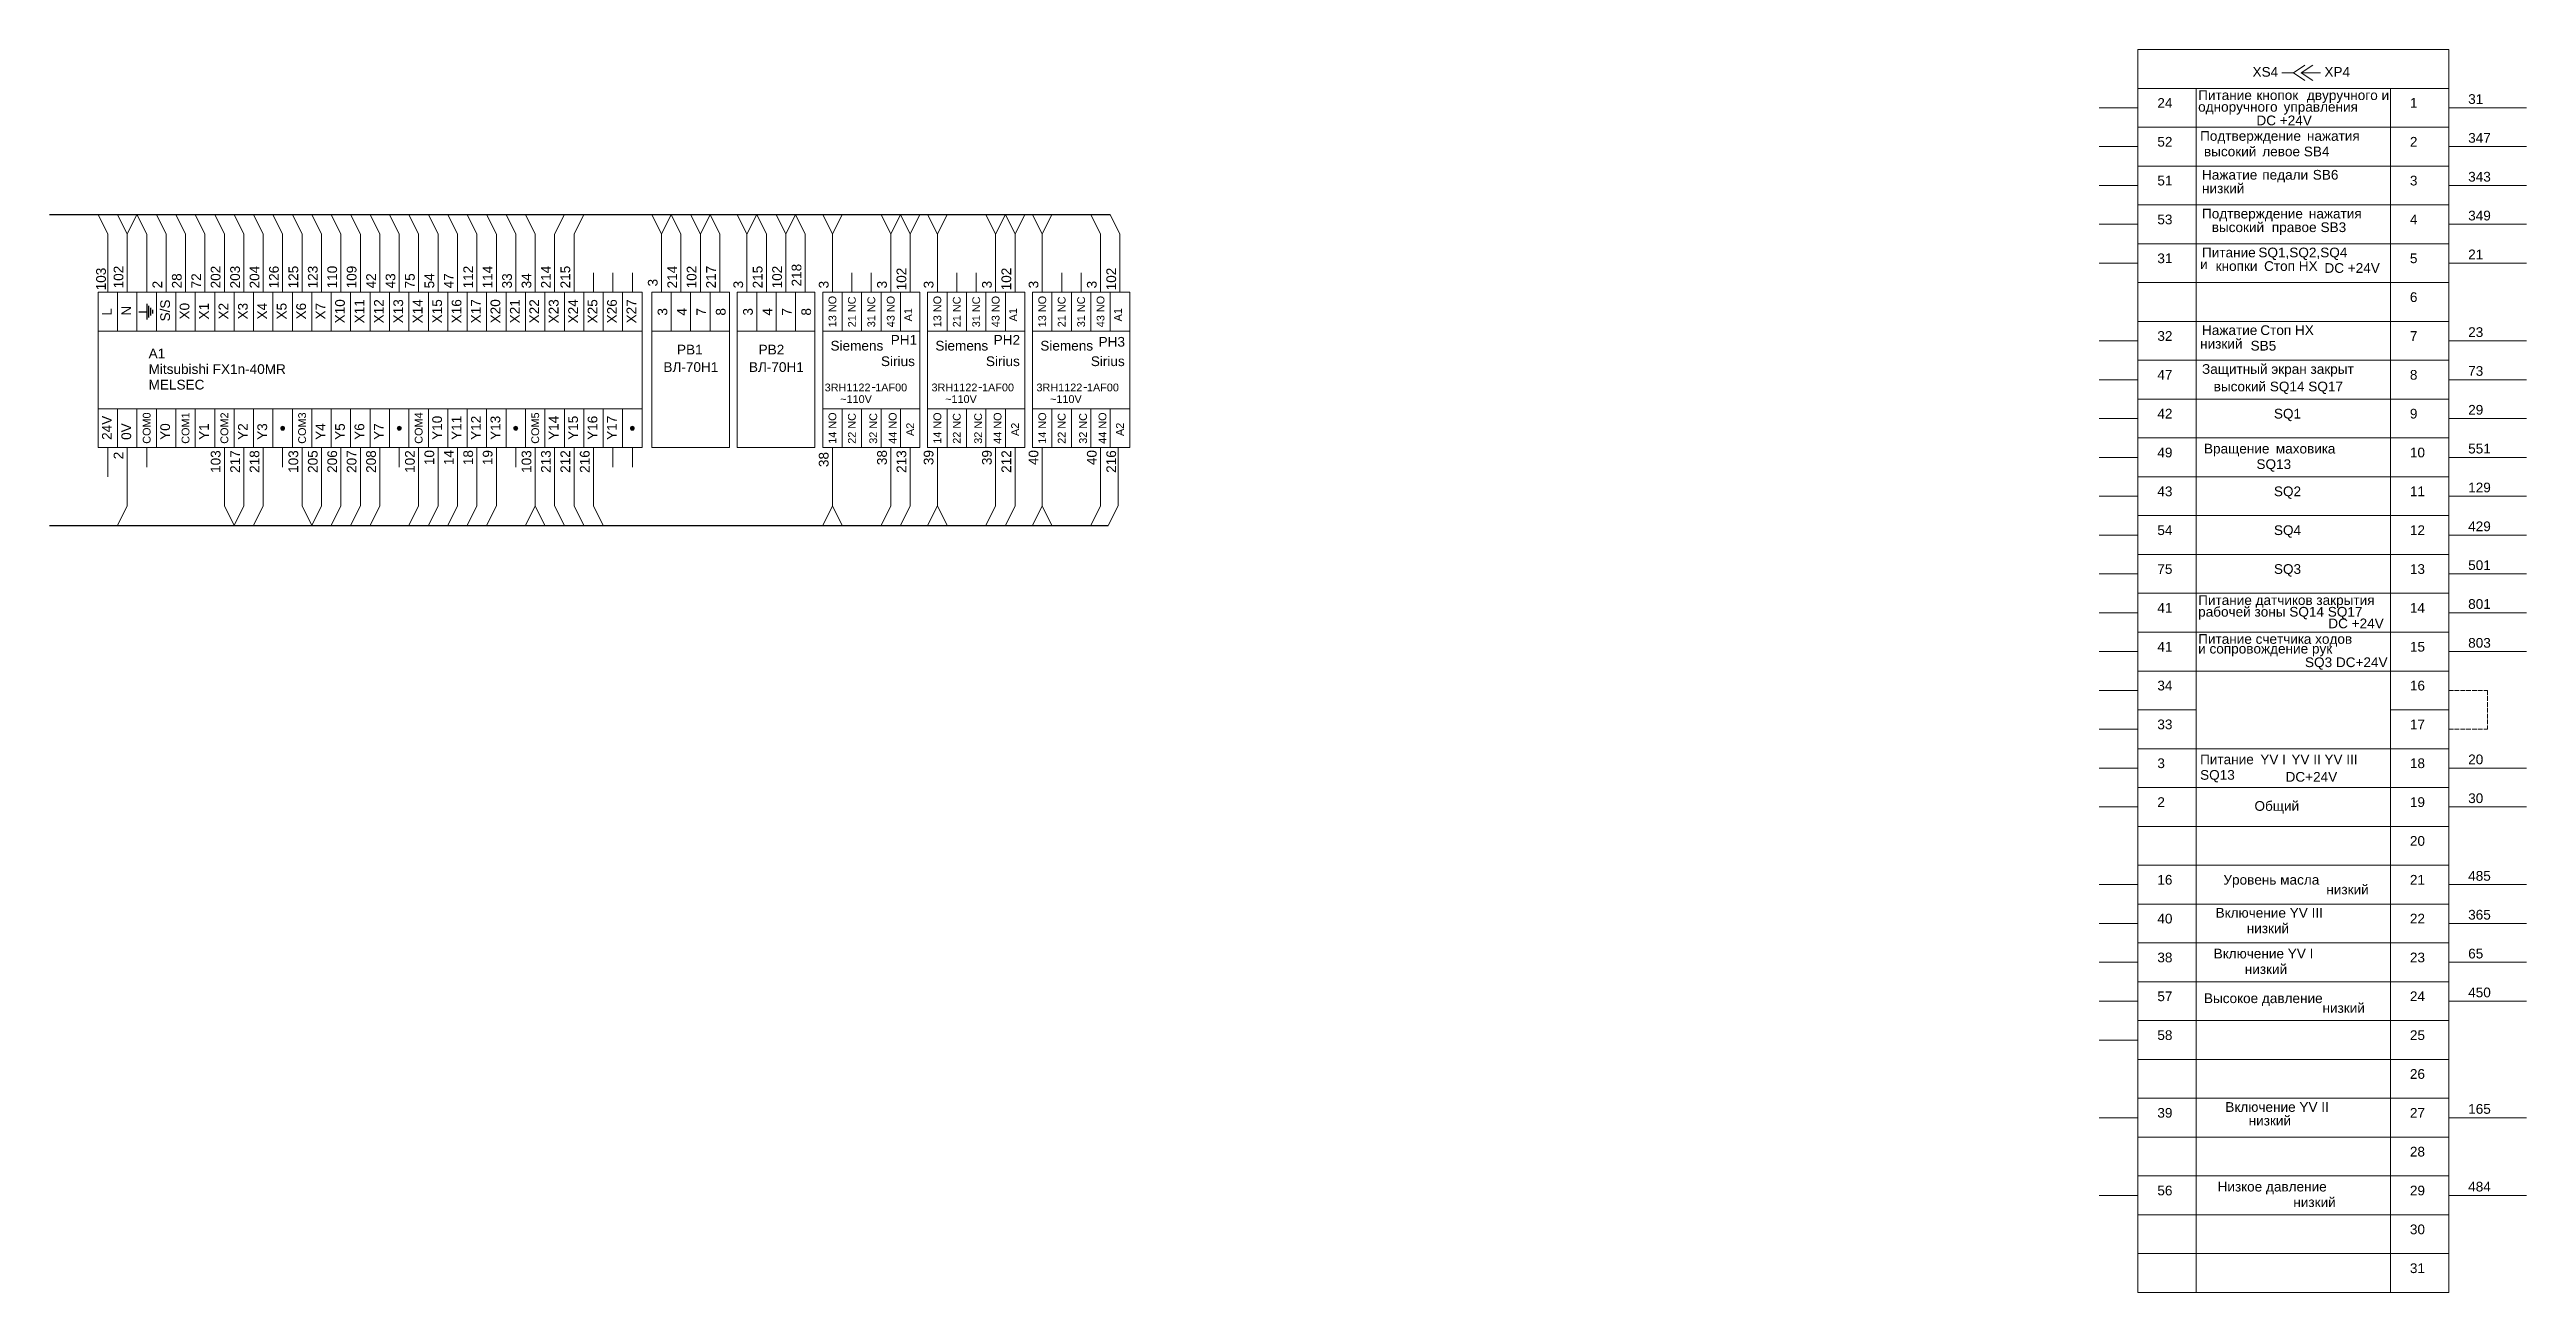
# Model space of a CAD drawing. Header units: millimetres. Extents: x 598 to 4132, y 1883 to 3415.
# Drawn here: x 3495 to 4132, y 2492 to 2812 of the extents above; entities that cross this region are included whole.
import ezdxf

# ---------------------------------------------------------------- set-up
doc = ezdxf.new("R2010")
doc.units = ezdxf.units.MM
doc.linetypes.add('ACAD_ISO02W100', pattern=[15, 12, -3])
doc.layers.get('0').update_dxf_attribs({"lineweight": 20})
doc.styles.get("Standard").update_dxf_attribs({"font": 'arial.ttf'})

msp = doc.modelspace()

# ---------------------------------------------------------------- texts
for s, height, p in [('XS4', 2.5, (4062, 2805.5)), ('XP4', 2.5, (4080.5, 2805.5)), ('24', 2.5, (4037.5, 2797.5)), ('Питание', 2.5, (4048, 2799.5)), ('кнопок', 2.5, (4063, 2799.5)), ('двуручного и', 2.5, (4076, 2799.5)), ('1', 2.5, (4102.5, 2797.5)), ('31', 2.5, (4117.5, 2798.5)), ('одноручного', 2.5, (4048, 2796.5)), ('DC +24V', 2.5, (4063, 2793)), ('управления', 2.5, (4070, 2796.5)), ('52', 2.5, (4037.5, 2787.5)), ('Подтверждение', 2.5, (4048.5, 2789)), ('высокий', 2.5, (4049.5, 2785)), ('левое SB4', 2.5, (4064.5, 2785)), ('нажатия', 2.5, (4076, 2789)), ('2', 2.5, (4102.5, 2787.5)), ('347', 2.5, (4117.5, 2788.5)), ('51', 2.5, (4037.5, 2777.5)), ('Нажатие ', 2.5, (4049, 2779)), ('педали', 2.5, (4064.5, 2779)), ('SB6', 2.5, (4077.5, 2779)), ('3', 2.5, (4102.5, 2777.5)), ('343', 2.5, (4117.5, 2778.5)), ('низкий', 2.5, (4049, 2775.5)), ('53', 2.5, (4037.5, 2767.5)), ('Подтверждение', 2.5, (4049, 2769)), ('высокий', 2.5, (4051.5, 2765.5)), (' правое', 2.5, (4066, 2765.5)), ('нажатия', 2.5, (4076.5, 2769)), ('SB3', 2.5, (4079.5, 2765.5)), ('4', 2.5, (4102.5, 2767.5)), ('349', 2.5, (4117.5, 2768.5)), ('Питание ', 2.5, (4049, 2759)), ('SQ1,SQ2,SQ4', 2.5, (4063.5, 2759)), ('21', 2.5, (4117.5, 2758.5)), ('31', 2.5, (4037.5, 2757.5)), ('и', 2.5, (4048.5, 2756)), ('кнопки', 2.5, (4052.5, 2755.5)), (' Стоп НХ', 2.5, (4064, 2755.5)), ('DC +24V', 2.5, (4080.5, 2755)), ('5', 2.5, (4102.5, 2757.5)), ('6', 2.5, (4102.5, 2747.5)), ('Нажатие ', 2.5, (4049, 2739)), ('Стоп НХ', 2.5, (4064, 2739)), ('A1', 2.5, (3520.5, 2733)), ('РВ1', 2.5, (3656.5, 2734)), ('РВ2', 2.5, (3677.5, 2734)), ('Siemens', 2.5, (3696, 2735)), ('РН1', 2.5, (3711.5, 2736.5)), ('Siemens', 2.5, (3723, 2735)), ('РН2', 2.5, (3738, 2736.5)), ('Siemens', 2.5, (3750, 2735)), ('РН3', 2.5, (3765, 2736)), ('32', 2.5, (4037.5, 2737.5)), ('низкий', 2.5, (4048.5, 2735.5)), ('SB5', 2.5, (4061.5, 2735)), ('7', 2.5, (4102.5, 2737.5)), ('23', 2.5, (4117.5, 2738.5)), ('Mitsubishi FX1n-40MR', 2.5, (3520.5, 2728.98)), ('ВЛ-70H1', 2.5, (3653, 2729.5)), ('ВЛ-70H1', 2.5, (3675, 2729.5)), ('Sirius', 2.5, (3709, 2731)), ('Sirius', 2.5, (3736, 2731)), ('Sirius', 2.5, (3763, 2731)), ('47', 2.5, (4037.5, 2727.5)), ('Защитный экран закрыт', 2.5, (4049, 2729)), ('8', 2.5, (4102.5, 2727.5)), ('73', 2.5, (4117.5, 2728.5)), ('MELSEC', 2.5, (3520.5, 2724.97)), ('3RH1122', 2, (3694.5, 2724.5)), ('~110V', 2, (3698.5, 2721.5)), ('-', 2.5, (3706.5, 2724.5)), ('1AF00', 2, (3707.5, 2724.5)), ('3RH1122', 2, (3722, 2724.5)), ('~110V', 2, (3725.5, 2721.5)), ('-', 2.5, (3734, 2724.5)), ('1AF00', 2, (3735, 2724.5)), ('3RH1122', 2, (3749, 2724.5)), ('~110V', 2, (3752.5, 2721.5)), ('-', 2.5, (3761, 2724.5)), ('1AF00', 2, (3762, 2724.5)), ('высокий SQ14 SQ17', 2.5, (4052, 2724.5)), ('42', 2.5, (4037.5, 2717.5)), ('SQ1', 2.5, (4067.5, 2717.5)), ('9', 2.5, (4102.5, 2717.5)), ('29', 2.5, (4117.5, 2718.5)), ('49', 2.5, (4037.5, 2707.5)), ('Вращение ', 2.5, (4049.5, 2708.5)), ('маховика', 2.5, (4068, 2708.5)), ('10', 2.5, (4102.5, 2707.5)), ('551', 2.5, (4117.5, 2708.5)), ('SQ13', 2.5, (4063, 2704.5)), ('43', 2.5, (4037.5, 2697.5)), ('SQ2', 2.5, (4067.5, 2697.5)), ('11', 2.5, (4102.5, 2697.5)), ('129', 2.5, (4117.5, 2698.5)), ('429', 2.5, (4117.5, 2688.5)), ('54', 2.5, (4037.5, 2687.5)), ('SQ4', 2.5, (4067.5, 2687.5)), ('12', 2.5, (4102.5, 2687.5)), ('75', 2.5, (4037.5, 2677.5)), ('SQ3', 2.5, (4067.5, 2677.5)), ('13', 2.5, (4102.5, 2677.5)), ('501', 2.5, (4117.5, 2678.5)), ('Питание датчиков закрытия', 2.5, (4048, 2669.5)), ('41', 2.5, (4037.5, 2667.5)), ('рабочей зоны SQ14 SQ17', 2.5, (4048, 2666.5)), ('DC +24V', 2.5, (4081.5, 2663.5)), ('14', 2.5, (4102.5, 2667.5)), ('801', 2.5, (4117.5, 2668.5)), ('41', 2.5, (4037.5, 2657.5)), ('и сопровождение рук ', 2.5, (4048, 2657)), ('Питание счетчика ходов', 2.5, (4048, 2659.5)), ('15', 2.5, (4102.5, 2657.5)), ('803', 2.5, (4117.5, 2658.5)), ('SQ3 DC+24V', 2.5, (4075.5, 2653.5)), ('34', 2.5, (4037.5, 2647.5)), ('16', 2.5, (4102.5, 2647.5)), ('33', 2.5, (4037.5, 2637.5)), ('17', 2.5, (4102.5, 2637.5)), ('3', 2.5, (4037.5, 2627.5)), ('SQ13', 2.5, (4048.5, 2624.5)), ('Питание', 2.5, (4048.5, 2628.5)), ('YV I', 2.5, (4064, 2628.5)), ('DC+24V', 2.5, (4070.5, 2624)), ('YV II', 2.5, (4072, 2628.5)), ('YV III', 2.5, (4080.5, 2628.5)), ('18', 2.5, (4102.5, 2627.5)), ('20', 2.5, (4117.5, 2628.5)), ('30', 2.5, (4117.5, 2618.5)), ('2', 2.5, (4037.5, 2617.5)), ('Общий', 2.5, (4062.5, 2616.5)), ('19', 2.5, (4102.5, 2617.5)), ('20', 2.5, (4102.5, 2607.5)), ('485', 2.5, (4117.5, 2598.5)), ('16', 2.5, (4037.5, 2597.5)), ('Уровень масла', 2.5, (4054.5, 2597.5)), ('низкий', 2.5, (4081, 2595)), ('21', 2.5, (4102.5, 2597.5)), ('40', 2.5, (4037.5, 2587.5)), ('Включение YV III', 2.5, (4052.5, 2589)), ('22', 2.5, (4102.5, 2587.5)), ('365', 2.5, (4117.5, 2588.5)), ('низкий', 2.5, (4060.5, 2585)), ('38', 2.5, (4037.5, 2577.5)), ('Включение YV I', 2.5, (4052, 2578.5)), ('низкий', 2.5, (4060, 2574.5)), ('23', 2.5, (4102.5, 2577.5)), ('65', 2.5, (4117.5, 2578.5)), ('57', 2.5, (4037.5, 2567.5)), ('Высокое давление', 2.5, (4049.5, 2567)), ('24', 2.5, (4102.5, 2567.5)), ('450', 2.5, (4117.5, 2568.5)), ('низкий', 2.5, (4080, 2564.5)), ('58', 2.5, (4037.5, 2557.5)), ('25', 2.5, (4102.5, 2557.5)), ('26', 2.5, (4102.5, 2547.5)), ('39', 2.5, (4037.5, 2537.5)), ('Включение YV II', 2.5, (4055, 2539)), ('низкий', 2.5, (4061, 2535.5)), ('27', 2.5, (4102.5, 2537.5)), ('165', 2.5, (4117.5, 2538.5)), ('28', 2.5, (4102.5, 2527.5)), ('56', 2.5, (4037.5, 2517.5)), ('Низкое давление', 2.5, (4053, 2518.5)), ('29', 2.5, (4102.5, 2517.5)), ('484', 2.5, (4117.5, 2518.5)), ('низкий', 2.5, (4072.5, 2514.5)), ('30', 2.5, (4102.5, 2507.5)), ('31', 2.5, (4102.5, 2497.5))]:
    msp.add_text(s, height=height).set_placement(p)
for s, height, p in [('103', 2.5, (3509.5, 2750.5)), ('102', 2.5, (3514, 2751)), ('28', 2.5, (3529, 2751)), ('72', 2.5, (3534, 2751)), ('202', 2.5, (3539, 2751)), ('203', 2.5, (3544, 2751)), ('204', 2.5, (3549, 2751)), ('126', 2.5, (3554, 2751)), ('125', 2.5, (3559, 2751)), ('123', 2.5, (3564, 2751)), ('110', 2.5, (3569, 2751)), ('109', 2.5, (3574, 2751)), ('42', 2.5, (3579, 2751)), ('43', 2.5, (3584, 2751)), ('75', 2.5, (3589, 2751)), ('54', 2.5, (3594, 2751)), ('47', 2.5, (3599, 2751)), ('112', 2.5, (3604, 2751)), ('114', 2.5, (3609, 2751)), ('33', 2.5, (3614, 2751)), ('34', 2.5, (3619, 2751)), ('214', 2.5, (3624, 2751)), ('215', 2.5, (3629, 2751)), ('214', 2.5, (3656.5, 2751)), ('102', 2.5, (3661.5, 2751)), ('217', 2.5, (3666.5, 2751)), ('215', 2.5, (3678.5, 2751)), ('102', 2.5, (3683.5, 2751)), ('218', 2.5, (3688.5, 2751.5)), ('102', 2.5, (3715.5, 2750.5)), ('102', 2.5, (3742.5, 2750.5)), ('102', 2.5, (3769.5, 2750.5)), ('2', 2.5, (3524, 2751)), ('S/S', 2.5, (3526, 2742.5)), ('X10', 2.5, (3571, 2742)), ('X11', 2.5, (3576, 2742)), ('X12', 2.5, (3581, 2742)), ('X13', 2.5, (3586, 2742)), ('X14', 2.5, (3591, 2742)), ('X15', 2.5, (3596, 2742)), ('X16', 2.5, (3601, 2742)), ('X17', 2.5, (3606, 2742)), ('X20', 2.5, (3611, 2742)), ('X21', 2.5, (3616, 2742)), ('X22', 2.5, (3621, 2742)), ('X23', 2.5, (3626, 2742)), ('X24', 2.5, (3631, 2742)), ('X25', 2.5, (3636, 2742)), ('X26', 2.5, (3641, 2742)), ('X27', 2.5, (3646, 2742)), ('3', 2.5, (3651.5, 2751.5)), ('3', 2.5, (3673.5, 2751)), ('3', 2.5, (3695.5, 2751)), ('13 NO', 2, (3697.5, 2741)), ('21 NC', 2, (3702.5, 2741)), ('31 NC', 2, (3707.5, 2741)), ('3', 2.5, (3710.5, 2751)), ('43 NO ', 2, (3712.5, 2741)), ('3', 2.5, (3722.5, 2751)), ('13 NO', 2, (3724.5, 2741)), ('21 NC', 2, (3729.5, 2741)), ('31 NC', 2, (3734.5, 2741)), ('3', 2.5, (3737.5, 2751)), ('43 NO ', 2, (3739.5, 2741)), ('3', 2.5, (3749.5, 2751)), ('13 NO', 2, (3751.5, 2741)), ('21 NC', 2, (3756.5, 2741)), ('31 NC', 2, (3761.5, 2741)), ('3', 2.5, (3764.5, 2751)), ('43 NO ', 2, (3766.5, 2741)), ('L', 2.5, (3511, 2744)), ('N', 2.5, (3516, 2744)), ('X0', 2.5, (3531, 2743)), ('X1', 2.5, (3536, 2743)), ('X2', 2.5, (3541, 2743)), ('X3', 2.5, (3546, 2743)), ('X4', 2.5, (3551, 2743)), ('X5', 2.5, (3556, 2743)), ('X6', 2.5, (3561, 2743)), ('X7', 2.5, (3566, 2743)), ('3', 2.5, (3654, 2744)), ('4', 2.5, (3659, 2744)), ('7', 2.5, (3664, 2744)), ('8', 2.5, (3669, 2744)), ('3', 2.5, (3676, 2744)), ('4', 2.5, (3681, 2744)), ('7', 2.5, (3686, 2744)), ('8', 2.5, (3691, 2744)), ('A1', 2, (3717, 2742.5)), ('A1', 2, (3744, 2742.5)), ('A1', 2, (3771, 2742.5)), ('24V', 2.5, (3511, 2712)), ('0V', 2.5, (3516, 2712)), ('COM0', 2, (3521, 2711)), ('Y0', 2.5, (3526, 2712)), ('COM1', 2, (3531, 2711)), ('Y1', 2.5, (3536, 2712)), ('COM2', 2, (3541, 2711)), ('Y2', 2.5, (3546, 2712)), ('Y3', 2.5, (3551, 2712)), ('COM3', 2, (3561, 2711)), ('Y4', 2.5, (3566, 2712)), ('Y5', 2.5, (3571, 2712)), ('Y6', 2.5, (3576, 2712)), ('Y7', 2.5, (3581, 2712)), ('COM4', 2, (3591, 2711)), ('Y10', 2.5, (3596, 2712)), ('Y11', 2.5, (3601, 2712)), ('Y12', 2.5, (3606, 2712)), ('Y13', 2.5, (3611, 2712)), ('COM5', 2, (3621, 2711)), ('Y14', 2.5, (3626, 2712)), ('Y15', 2.5, (3631, 2712)), ('Y16', 2.5, (3636, 2712)), ('Y17', 2.5, (3641, 2712)), ('14 NO', 2, (3697.5, 2711)), ('22 NC', 2, (3702.5, 2711)), ('32 NC', 2, (3708, 2711)), ('44 NO', 2, (3713, 2711)), ('A2', 2, (3717.5, 2713)), ('14 NO', 2, (3724.5, 2711)), ('22 NC', 2, (3729.5, 2711)), ('32 NC', 2, (3735, 2711)), ('44 NO', 2, (3740, 2711)), ('A2', 2, (3744.5, 2713)), ('14 NO', 2, (3751.5, 2711)), ('22 NC', 2, (3756.5, 2711)), ('32 NC', 2, (3762, 2711)), ('44 NO', 2, (3767, 2711)), ('A2', 2, (3771.5, 2713)), ('2', 2.5, (3514, 2707)), ('103', 2.5, (3539, 2703.5)), ('217', 2.5, (3544, 2703.5)), ('218', 2.5, (3549, 2703.5)), ('103', 2.5, (3559, 2703.5)), ('205', 2.5, (3564, 2703.5)), ('206', 2.5, (3569, 2703.5)), ('207', 2.5, (3574, 2703.5)), ('208', 2.5, (3579, 2703.5)), ('102', 2.5, (3589, 2703.5)), ('10', 2.5, (3594, 2705.5)), ('14', 2.5, (3599, 2705.5)), ('18', 2.5, (3604, 2705.5)), ('19', 2.5, (3609, 2705.5)), ('103', 2.5, (3619, 2703.5)), ('213', 2.5, (3624, 2703.5)), ('212', 2.5, (3629, 2703.5)), ('216', 2.5, (3634, 2703.5)), ('38', 2.5, (3695.5, 2705)), ('38', 2.5, (3710.5, 2705.5)), ('213', 2.5, (3715.5, 2703.5)), ('39', 2.5, (3722.5, 2705.5)), ('39', 2.5, (3737.5, 2705.5)), ('212', 2.5, (3742.5, 2703.5)), ('40', 2.5, (3749.5, 2705.5)), ('40', 2.5, (3764.5, 2705.5)), ('216', 2.5, (3769.5, 2703.5))]:
    msp.add_text(s, height=height, rotation=90).set_placement(p)

# ---------------------------------------------------------------- hatches: boundary and pattern name
h = msp.add_hatch(color=256)
h.dxf.hatch_style = 1
h.paths.add_polyline_path([(3555.5, 2715, 1), (3554.5, 2715, 1)])
h = msp.add_hatch(color=256)
h.dxf.hatch_style = 1
h.paths.add_polyline_path([(3585.5, 2715, 1), (3584.5, 2715, 1)])
h = msp.add_hatch(color=256)
h.dxf.hatch_style = 1
h.paths.add_polyline_path([(3615.5, 2715, 1), (3614.5, 2715, 1)])
h = msp.add_hatch(color=256)
h.dxf.hatch_style = 1
h.paths.add_polyline_path([(3645.5, 2715, 1), (3644.5, 2715, 1)])

# ---------------------------------------------------------------- linework, layer by layer
for p, q in [((4072.5, 2806.5), (4069.5, 2806.5)), ((4075.5, 2808.5), (4072.5, 2806.5)), ((4072.5, 2806.5), (4075.5, 2804.5)), ((4077.5, 2808.5), (4074.5, 2806.5)), ((4074.5, 2806.5), (4077.5, 2804.5)), ((4074.5, 2806.5), (4079.5, 2806.5)), ((4097.5, 2802.5), (4047.5, 2802.5)), ((4032.5, 2797.5), (4022.5, 2797.5)), ((4097.5, 2792.5), (4047.5, 2792.5)), ((4112.5, 2797.5), (4132.5, 2797.5)), ((4032.5, 2787.5), (4022.5, 2787.5)), ((4112.5, 2787.5), (4132.5, 2787.5)), ((4097.5, 2782.5), (4047.5, 2782.5)), ((4032.5, 2777.5), (4022.5, 2777.5)), ((4112.5, 2777.5), (4132.5, 2777.5)), ((3510, 2765), (3507.5, 2770)), ((3515, 2765), (3512.5, 2770)), ((3515, 2765), (3517.5, 2770)), ((3520, 2765), (3517.5, 2770)), ((3525, 2765), (3522.5, 2770)), ((3530, 2765), (3527.5, 2770)), ((3535, 2765), (3532.5, 2770)), ((3540, 2765), (3537.5, 2770)), ((3545, 2765), (3542.5, 2770)), ((3550, 2765), (3547.5, 2770)), ((3555, 2765), (3552.5, 2770)), ((3560, 2765), (3557.5, 2770)), ((3565, 2765), (3562.5, 2770)), ((3570, 2765), (3567.5, 2770)), ((3575, 2765), (3572.5, 2770)), ((3580, 2765), (3577.5, 2770)), ((3585, 2765), (3582.5, 2770)), ((3590, 2765), (3587.5, 2770)), ((3595, 2765), (3592.5, 2770)), ((3600, 2765), (3597.5, 2770)), ((3605, 2765), (3602.5, 2770)), ((3610, 2765), (3607.5, 2770)), ((3615, 2765), (3612.5, 2770)), ((3620, 2765), (3617.5, 2770)), ((3625, 2765), (3627.5, 2770)), ((3630, 2765), (3632.5, 2770)), ((3652.5, 2765), (3650, 2770)), ((3652.5, 2765), (3655, 2770)), ((3657.5, 2765), (3655, 2770)), ((3662.5, 2765), (3660, 2770)), ((3662.5, 2765), (3665, 2770)), ((3667.5, 2765), (3665, 2770)), ((3674.5, 2765), (3672, 2770)), ((3674.5, 2765), (3677, 2770)), ((3679.5, 2765), (3677, 2770)), ((3684.5, 2765), (3682, 2770)), ((3684.5, 2765), (3687, 2770)), ((3689.5, 2765), (3687, 2770)), ((3696.5, 2765), (3694, 2770)), ((3696.5, 2765), (3699, 2770)), ((3711.5, 2765), (3709, 2770)), ((3711.5, 2765), (3714, 2770)), ((3716.5, 2765), (3714, 2770)), ((3716.5, 2765), (3719, 2770)), ((3723.5, 2765), (3721, 2770)), ((3723.5, 2765), (3726, 2770)), ((3738.5, 2765), (3736, 2770)), ((3738.5, 2765), (3741, 2770)), ((3743.5, 2765), (3741, 2770)), ((3743.5, 2765), (3746, 2770)), ((3750.5, 2765), (3748, 2770)), ((3750.5, 2765), (3753, 2770)), ((3765.5, 2765), (3763, 2770)), ((3770.5, 2765), (3768, 2770)), ((4032.5, 2767.5), (4022.5, 2767.5)), ((4097.5, 2772.5), (4047.5, 2772.5)), ((4112.5, 2767.5), (4132.5, 2767.5)), ((3510, 2750), (3510, 2765)), ((3515, 2750), (3515, 2765)), ((3520, 2750), (3520, 2765)), ((3525, 2750), (3525, 2765)), ((3530, 2750), (3530, 2765)), ((3535, 2750), (3535, 2765)), ((3540, 2750), (3540, 2765)), ((3545, 2750), (3545, 2765)), ((3550, 2750), (3550, 2765)), ((3555, 2750), (3555, 2765)), ((3560, 2750), (3560, 2765)), ((3565, 2750), (3565, 2765)), ((3570, 2750), (3570, 2765)), ((3575, 2750), (3575, 2765)), ((3580, 2750), (3580, 2765)), ((3585, 2750), (3585, 2765)), ((3590, 2750), (3590, 2765)), ((3595, 2750), (3595, 2765)), ((3600, 2750), (3600, 2765)), ((3605, 2750), (3605, 2765)), ((3610, 2750), (3610, 2765)), ((3615, 2750), (3615, 2765)), ((3620, 2750), (3620, 2765)), ((3625, 2750), (3625, 2765)), ((3630, 2750), (3630, 2765)), ((3652.5, 2750), (3652.5, 2765)), ((3657.5, 2750), (3657.5, 2765)), ((3662.5, 2750), (3662.5, 2765)), ((3667.5, 2750), (3667.5, 2765)), ((3674.5, 2750), (3674.5, 2765)), ((3679.5, 2750), (3679.5, 2765)), ((3684.5, 2750), (3684.5, 2765)), ((3689.5, 2750), (3689.5, 2765)), ((3696.5, 2750), (3696.5, 2765)), ((3711.5, 2750), (3711.5, 2765)), ((3716.5, 2750), (3716.5, 2765)), ((3723.5, 2750), (3723.5, 2765)), ((3738.5, 2750), (3738.5, 2765)), ((3743.5, 2750), (3743.5, 2765)), ((3750.5, 2750), (3750.5, 2765)), ((3765.5, 2750), (3765.5, 2765)), ((3770.5, 2750), (3770.5, 2765)), ((4097.5, 2762.5), (4047.5, 2762.5)), ((3520, 2757.5), (3520, 2750)), ((3635, 2750), (3635, 2755)), ((3640, 2750), (3640, 2755)), ((3645, 2750), (3645, 2755)), ((3701.5, 2750), (3701.5, 2755)), ((3706.5, 2750), (3706.5, 2755)), ((3728.5, 2750), (3728.5, 2755)), ((3733.5, 2750), (3733.5, 2755)), ((3755.5, 2750), (3755.5, 2755)), ((3760.5, 2750), (3760.5, 2755)), ((4032.5, 2757.5), (4022.5, 2757.5)), ((4112.5, 2757.5), (4132.5, 2757.5)), ((4097.5, 2752.5), (4047.5, 2752.5)), ((4097.5, 2742.5), (4047.5, 2742.5)), ((3507.5, 2740), (3507.5, 2720)), ((3647.5, 2740), (3647.5, 2720)), ((3694, 2740), (3694, 2720)), ((3719, 2740), (3719, 2719.5)), ((3721, 2740), (3721, 2720)), ((3746, 2740), (3746, 2719.5)), ((3748, 2740), (3748, 2720)), ((3773, 2740), (3773, 2719.5)), ((4032.5, 2737.5), (4022.5, 2737.5)), ((4112.5, 2737.5), (4132.5, 2737.5)), ((4097.5, 2732.5), (4047.5, 2732.5)), ((4032.5, 2727.5), (4022.5, 2727.5)), ((4097.5, 2722.5), (4047.5, 2722.5)), ((4112.5, 2727.5), (4132.5, 2727.5)), ((4032.5, 2717.5), (4022.5, 2717.5)), ((4112.5, 2717.5), (4132.5, 2717.5)), ((3510, 2702.5), (3510, 2710)), ((3515, 2695), (3515, 2710)), ((3520, 2705), (3520, 2710)), ((3540, 2695), (3540, 2710)), ((3545, 2695), (3545, 2710)), ((3550, 2695), (3550, 2710)), ((3555, 2705), (3555, 2710)), ((3560, 2695), (3560, 2710)), ((3565, 2695), (3565, 2710)), ((3570, 2695), (3570, 2710)), ((3575, 2695), (3575, 2710)), ((3580, 2695), (3580, 2710)), ((3585, 2705), (3585, 2710)), ((3590, 2695), (3590, 2710)), ((3595, 2695), (3595, 2710)), ((3600, 2695), (3600, 2710)), ((3605, 2695), (3605, 2710)), ((3610, 2695), (3610, 2710)), ((3615, 2705), (3615, 2710)), ((3620, 2695), (3620, 2710)), ((3625, 2695), (3625, 2710)), ((3630, 2695), (3630, 2710)), ((3635, 2695), (3635, 2710)), ((3640, 2705), (3640, 2710)), ((3645, 2705), (3645, 2710)), ((3696.5, 2695), (3696.5, 2710)), ((3711.5, 2695), (3711.5, 2710)), ((3716.5, 2695), (3716.5, 2710)), ((3723.5, 2695), (3723.5, 2710)), ((3738.5, 2695), (3738.5, 2710)), ((3743.5, 2695), (3743.5, 2710)), ((3750.5, 2695), (3750.5, 2710)), ((3765.5, 2695), (3765.5, 2710)), ((3770, 2695), (3770, 2710)), ((4097.5, 2712.5), (4047.5, 2712.5)), ((4032.5, 2707.5), (4022.5, 2707.5)), ((4112.5, 2707.5), (4132.5, 2707.5)), ((4032.5, 2697.5), (4022.5, 2697.5)), ((4097.5, 2702.5), (4047.5, 2702.5)), ((4112.5, 2697.5), (4132.5, 2697.5)), ((3515, 2695), (3512.5, 2690)), ((3540, 2695), (3542.5, 2690)), ((3545, 2695), (3542.5, 2690)), ((3550, 2695), (3547.5, 2690)), ((3560, 2695), (3562.5, 2690)), ((3565, 2695), (3562.5, 2690)), ((3570, 2695), (3567.5, 2690)), ((3575, 2695), (3572.5, 2690)), ((3580, 2695), (3577.5, 2690)), ((3590, 2695), (3587.5, 2690)), ((3595, 2695), (3592.5, 2690)), ((3600, 2695), (3597.5, 2690)), ((3605, 2695), (3602.5, 2690)), ((3610, 2695), (3607.5, 2690)), ((3620, 2695), (3617.5, 2690)), ((3620, 2695), (3622.5, 2690)), ((3625, 2695), (3627.5, 2690)), ((3630, 2695), (3632.5, 2690)), ((3635, 2695), (3637.5, 2690)), ((3696.5, 2695), (3694, 2690)), ((3696.5, 2695), (3699, 2690)), ((3711.5, 2695), (3709, 2690)), ((3716.5, 2695), (3714, 2690)), ((3723.5, 2695), (3721, 2690)), ((3723.5, 2695), (3726, 2690)), ((3738.5, 2695), (3736, 2690)), ((3743.5, 2695), (3741, 2690)), ((3750.5, 2695), (3748, 2690)), ((3750.5, 2695), (3753, 2690)), ((3765.5, 2695), (3763, 2690)), ((3770, 2695), (3767.5, 2690)), ((4097.5, 2692.5), (4047.5, 2692.5)), ((4032.5, 2687.5), (4022.5, 2687.5)), ((4112.5, 2687.5), (4132.5, 2687.5)), ((4032.5, 2677.5), (4022.5, 2677.5)), ((4097.5, 2682.5), (4047.5, 2682.5)), ((4112.5, 2677.5), (4132.5, 2677.5)), ((4097.5, 2672.5), (4047.5, 2672.5)), ((4032.5, 2667.5), (4022.5, 2667.5)), ((4112.5, 2667.5), (4132.5, 2667.5)), ((4097.5, 2662.5), (4047.5, 2662.5)), ((4032.5, 2657.5), (4022.5, 2657.5)), ((4097.5, 2652.5), (4047.5, 2652.5)), ((4112.5, 2657.5), (4132.5, 2657.5)), ((4032.5, 2647.5), (4022.5, 2647.5)), ((4032.5, 2637.5), (4022.5, 2637.5)), ((4032.5, 2627.5), (4022.5, 2627.5)), ((4097.5, 2632.5), (4047.5, 2632.5)), ((4112.5, 2627.5), (4132.5, 2627.5)), ((4097.5, 2622.5), (4047.5, 2622.5)), ((4032.5, 2617.5), (4022.5, 2617.5)), ((4112.5, 2617.5), (4132.5, 2617.5)), ((4097.5, 2612.5), (4047.5, 2612.5)), ((4097.5, 2602.5), (4047.5, 2602.5)), ((4032.5, 2597.5), (4022.5, 2597.5)), ((4112.5, 2597.5), (4132.5, 2597.5)), ((4097.5, 2592.5), (4047.5, 2592.5)), ((4032.5, 2587.5), (4022.5, 2587.5)), ((4097.5, 2582.5), (4047.5, 2582.5)), ((4112.5, 2587.5), (4132.5, 2587.5)), ((4032.5, 2577.5), (4022.5, 2577.5)), ((4112.5, 2577.5), (4132.5, 2577.5)), ((4097.5, 2572.5), (4047.5, 2572.5)), ((4032.5, 2567.5), (4022.5, 2567.5)), ((4112.5, 2567.5), (4132.5, 2567.5)), ((4032.5, 2557.5), (4022.5, 2557.5)), ((4097.5, 2562.5), (4047.5, 2562.5)), ((4097.5, 2552.5), (4047.5, 2552.5)), ((4032.5, 2537.5), (4022.5, 2537.5)), ((4097.5, 2542.5), (4047.5, 2542.5)), ((4112.5, 2537.5), (4132.5, 2537.5)), ((4097.5, 2532.5), (4047.5, 2532.5)), ((4097.5, 2522.5), (4047.5, 2522.5)), ((4032.5, 2517.5), (4022.5, 2517.5)), ((4097.5, 2512.5), (4047.5, 2512.5)), ((4112.5, 2517.5), (4132.5, 2517.5)), ((4097.5, 2502.5), (4047.5, 2502.5)), ((4097.5, 2492.5), (4047.5, 2492.5)), ((4097.5, 2492.5), (4047.5, 2492.5))]:
    msp.add_line(p, q)
at = {"lineweight": 30}
for p, q in [((3495, 2770), (3768, 2770)), ((3495, 2690), (3767.5, 2690))]:
    msp.add_line(p, q, dxfattribs=at)
at = {"lineweight": 25}
for p, q in [((3518, 2745), (3520, 2745)), ((3520, 2747), (3520, 2743)), ((3520.5, 2746.5), (3520.5, 2743.5)), ((3521, 2746), (3521, 2744)), ((3521.5, 2745.5), (3521.5, 2744.5))]:
    msp.add_line(p, q, dxfattribs=at)
at = {"linetype": 'ACAD_ISO02W100', "ltscale": 0.1}
for p, q in [((4112.5, 2647.5), (4122.5, 2647.5)), ((4122.5, 2647.5), (4122.5, 2637.5)), ((4112.5, 2637.5), (4122.5, 2637.5))]:
    msp.add_line(p, q, dxfattribs=at)
for points in [[(4112.5, 2812.5), (4112.5, 2802.5), (4032.5, 2802.5), (4032.5, 2812.5)], [(4047.5, 2802.5), (4047.5, 2792.5), (4032.5, 2792.5), (4032.5, 2802.5)], [(4112.5, 2802.5), (4112.5, 2792.5), (4097.5, 2792.5), (4097.5, 2802.5)], [(4047.5, 2792.5), (4047.5, 2782.5), (4032.5, 2782.5), (4032.5, 2792.5)], [(4112.5, 2792.5), (4112.5, 2782.5), (4097.5, 2782.5), (4097.5, 2792.5)], [(4047.5, 2782.5), (4047.5, 2772.5), (4032.5, 2772.5), (4032.5, 2782.5)], [(4112.5, 2782.5), (4112.5, 2772.5), (4097.5, 2772.5), (4097.5, 2782.5)], [(4047.5, 2772.5), (4047.5, 2762.5), (4032.5, 2762.5), (4032.5, 2772.5)], [(4112.5, 2772.5), (4112.5, 2762.5), (4097.5, 2762.5), (4097.5, 2772.5)], [(4047.5, 2762.5), (4047.5, 2752.5), (4032.5, 2752.5), (4032.5, 2762.5)], [(4112.5, 2762.5), (4112.5, 2752.5), (4097.5, 2752.5), (4097.5, 2762.5)], [(3507.5, 2750), (3512.5, 2750), (3512.5, 2740), (3507.5, 2740)], [(3512.5, 2750), (3517.5, 2750), (3517.5, 2740), (3512.5, 2740)], [(3517.5, 2750), (3522.5, 2750), (3522.5, 2740), (3517.5, 2740)], [(3522.5, 2750), (3527.5, 2750), (3527.5, 2740), (3522.5, 2740)], [(3527.5, 2750), (3532.5, 2750), (3532.5, 2740), (3527.5, 2740)], [(3532.5, 2750), (3537.5, 2750), (3537.5, 2740), (3532.5, 2740)], [(3537.5, 2750), (3542.5, 2750), (3542.5, 2740), (3537.5, 2740)], [(3542.5, 2750), (3547.5, 2750), (3547.5, 2740), (3542.5, 2740)], [(3547.5, 2750), (3552.5, 2750), (3552.5, 2740), (3547.5, 2740)], [(3552.5, 2750), (3557.5, 2750), (3557.5, 2740), (3552.5, 2740)], [(3557.5, 2750), (3562.5, 2750), (3562.5, 2740), (3557.5, 2740)], [(3562.5, 2750), (3567.5, 2750), (3567.5, 2740), (3562.5, 2740)], [(3567.5, 2750), (3572.5, 2750), (3572.5, 2740), (3567.5, 2740)], [(3572.5, 2750), (3577.5, 2750), (3577.5, 2740), (3572.5, 2740)], [(3577.5, 2750), (3582.5, 2750), (3582.5, 2740), (3577.5, 2740)], [(3582.5, 2750), (3587.5, 2750), (3587.5, 2740), (3582.5, 2740)], [(3587.5, 2750), (3592.5, 2750), (3592.5, 2740), (3587.5, 2740)], [(3592.5, 2750), (3597.5, 2750), (3597.5, 2740), (3592.5, 2740)], [(3597.5, 2750), (3602.5, 2750), (3602.5, 2740), (3597.5, 2740)], [(3602.5, 2750), (3607.5, 2750), (3607.5, 2740), (3602.5, 2740)], [(3607.5, 2750), (3612.5, 2750), (3612.5, 2740), (3607.5, 2740)], [(3612.5, 2750), (3617.5, 2750), (3617.5, 2740), (3612.5, 2740)], [(3617.5, 2750), (3622.5, 2750), (3622.5, 2740), (3617.5, 2740)], [(3622.5, 2750), (3627.5, 2750), (3627.5, 2740), (3622.5, 2740)], [(3627.5, 2750), (3632.5, 2750), (3632.5, 2740), (3627.5, 2740)], [(3632.5, 2750), (3637.5, 2750), (3637.5, 2740), (3632.5, 2740)], [(3637.5, 2750), (3642.5, 2750), (3642.5, 2740), (3637.5, 2740)], [(3642.5, 2750), (3647.5, 2750), (3647.5, 2740), (3642.5, 2740)], [(3650, 2750), (3670, 2750), (3670, 2710), (3650, 2710)], [(3650, 2750), (3655, 2750), (3655, 2740), (3650, 2740)], [(3655, 2750), (3660, 2750), (3660, 2740), (3655, 2740)], [(3660, 2750), (3665, 2750), (3665, 2740), (3660, 2740)], [(3665, 2750), (3670, 2750), (3670, 2740), (3665, 2740)], [(3672, 2750), (3692, 2750), (3692, 2710), (3672, 2710)], [(3672, 2750), (3677, 2750), (3677, 2740), (3672, 2740)], [(3677, 2750), (3682, 2750), (3682, 2740), (3677, 2740)], [(3682, 2750), (3687, 2750), (3687, 2740), (3682, 2740)], [(3687, 2750), (3692, 2750), (3692, 2740), (3687, 2740)], [(3694, 2750), (3699, 2750), (3699, 2740), (3694, 2740)], [(3699, 2750), (3704, 2750), (3704, 2740), (3699, 2740)], [(3704, 2750), (3709, 2750), (3709, 2740), (3704, 2740)], [(3709, 2750), (3714, 2750), (3714, 2740), (3709, 2740)], [(3714, 2750), (3719, 2750), (3719, 2740), (3714, 2740)], [(3721, 2750), (3726, 2750), (3726, 2740), (3721, 2740)], [(3726, 2750), (3731, 2750), (3731, 2740), (3726, 2740)], [(3731, 2750), (3736, 2750), (3736, 2740), (3731, 2740)], [(3736, 2750), (3741, 2750), (3741, 2740), (3736, 2740)], [(3741, 2750), (3746, 2750), (3746, 2740), (3741, 2740)], [(3748, 2750), (3753, 2750), (3753, 2740), (3748, 2740)], [(3753, 2750), (3758, 2750), (3758, 2740), (3753, 2740)], [(3758, 2750), (3763, 2750), (3763, 2740), (3758, 2740)], [(3763, 2750), (3768, 2750), (3768, 2740), (3763, 2740)], [(3768, 2750), (3773, 2750), (3773, 2740), (3768, 2740)], [(4047.5, 2752.5), (4047.5, 2742.5), (4032.5, 2742.5), (4032.5, 2752.5)], [(4112.5, 2752.5), (4112.5, 2742.5), (4097.5, 2742.5), (4097.5, 2752.5)], [(4047.5, 2742.5), (4047.5, 2732.5), (4032.5, 2732.5), (4032.5, 2742.5)], [(4112.5, 2742.5), (4112.5, 2732.5), (4097.5, 2732.5), (4097.5, 2742.5)], [(4047.5, 2732.5), (4047.5, 2722.5), (4032.5, 2722.5), (4032.5, 2732.5)], [(4112.5, 2732.5), (4112.5, 2722.5), (4097.5, 2722.5), (4097.5, 2732.5)], [(4047.5, 2722.5), (4047.5, 2712.5), (4032.5, 2712.5), (4032.5, 2722.5)], [(4112.5, 2722.5), (4112.5, 2712.5), (4097.5, 2712.5), (4097.5, 2722.5)], [(3507.5, 2710), (3512.5, 2710), (3512.5, 2720), (3507.5, 2720)], [(3512.5, 2710), (3517.5, 2710), (3517.5, 2720), (3512.5, 2720)], [(3517.5, 2710), (3522.5, 2710), (3522.5, 2720), (3517.5, 2720)], [(3522.5, 2710), (3527.5, 2710), (3527.5, 2720), (3522.5, 2720)], [(3527.5, 2710), (3532.5, 2710), (3532.5, 2720), (3527.5, 2720)], [(3532.5, 2710), (3537.5, 2710), (3537.5, 2720), (3532.5, 2720)], [(3537.5, 2710), (3542.5, 2710), (3542.5, 2720), (3537.5, 2720)], [(3542.5, 2710), (3547.5, 2710), (3547.5, 2720), (3542.5, 2720)], [(3547.5, 2710), (3552.5, 2710), (3552.5, 2720), (3547.5, 2720)], [(3552.5, 2710), (3557.5, 2710), (3557.5, 2720), (3552.5, 2720)], [(3557.5, 2710), (3562.5, 2710), (3562.5, 2720), (3557.5, 2720)], [(3562.5, 2710), (3567.5, 2710), (3567.5, 2720), (3562.5, 2720)], [(3567.5, 2710), (3572.5, 2710), (3572.5, 2720), (3567.5, 2720)], [(3572.5, 2710), (3577.5, 2710), (3577.5, 2720), (3572.5, 2720)], [(3577.5, 2710), (3582.5, 2710), (3582.5, 2720), (3577.5, 2720)], [(3582.5, 2710), (3587.5, 2710), (3587.5, 2720), (3582.5, 2720)], [(3587.5, 2710), (3592.5, 2710), (3592.5, 2720), (3587.5, 2720)], [(3592.5, 2710), (3597.5, 2710), (3597.5, 2720), (3592.5, 2720)], [(3597.5, 2710), (3602.5, 2710), (3602.5, 2720), (3597.5, 2720)], [(3602.5, 2710), (3607.5, 2710), (3607.5, 2720), (3602.5, 2720)], [(3607.5, 2710), (3612.5, 2710), (3612.5, 2720), (3607.5, 2720)], [(3612.5, 2710), (3617.5, 2710), (3617.5, 2720), (3612.5, 2720)], [(3617.5, 2710), (3622.5, 2710), (3622.5, 2720), (3617.5, 2720)], [(3622.5, 2710), (3627.5, 2710), (3627.5, 2720), (3622.5, 2720)], [(3627.5, 2710), (3632.5, 2710), (3632.5, 2720), (3627.5, 2720)], [(3632.5, 2710), (3637.5, 2710), (3637.5, 2720), (3632.5, 2720)], [(3637.5, 2710), (3642.5, 2710), (3642.5, 2720), (3637.5, 2720)], [(3642.5, 2710), (3647.5, 2710), (3647.5, 2720), (3642.5, 2720)], [(3694, 2720), (3699, 2720), (3699, 2710), (3694, 2710)], [(3699, 2720), (3704, 2720), (3704, 2710), (3699, 2710)], [(3704, 2720), (3709, 2720), (3709, 2710), (3704, 2710)], [(3709, 2720), (3714, 2720), (3714, 2710), (3709, 2710)], [(3714, 2720), (3719, 2720), (3719, 2710), (3714, 2710)], [(3721, 2720), (3726, 2720), (3726, 2710), (3721, 2710)], [(3726, 2720), (3731, 2720), (3731, 2710), (3726, 2710)], [(3731, 2720), (3736, 2720), (3736, 2710), (3731, 2710)], [(3736, 2720), (3741, 2720), (3741, 2710), (3736, 2710)], [(3741, 2720), (3746, 2720), (3746, 2710), (3741, 2710)], [(3748, 2720), (3753, 2720), (3753, 2710), (3748, 2710)], [(3753, 2720), (3758, 2720), (3758, 2710), (3753, 2710)], [(3758, 2720), (3763, 2720), (3763, 2710), (3758, 2710)], [(3763, 2720), (3768, 2720), (3768, 2710), (3763, 2710)], [(3768, 2720), (3773, 2720), (3773, 2710), (3768, 2710)], [(4047.5, 2712.5), (4047.5, 2702.5), (4032.5, 2702.5), (4032.5, 2712.5)], [(4112.5, 2712.5), (4112.5, 2702.5), (4097.5, 2702.5), (4097.5, 2712.5)], [(4047.5, 2702.5), (4047.5, 2692.5), (4032.5, 2692.5), (4032.5, 2702.5)], [(4112.5, 2702.5), (4112.5, 2692.5), (4097.5, 2692.5), (4097.5, 2702.5)], [(4047.5, 2692.5), (4047.5, 2682.5), (4032.5, 2682.5), (4032.5, 2692.5)], [(4112.5, 2692.5), (4112.5, 2682.5), (4097.5, 2682.5), (4097.5, 2692.5)], [(4047.5, 2682.5), (4047.5, 2672.5), (4032.5, 2672.5), (4032.5, 2682.5)], [(4112.5, 2682.5), (4112.5, 2672.5), (4097.5, 2672.5), (4097.5, 2682.5)], [(4047.5, 2672.5), (4047.5, 2662.5), (4032.5, 2662.5), (4032.5, 2672.5)], [(4112.5, 2672.5), (4112.5, 2662.5), (4097.5, 2662.5), (4097.5, 2672.5)], [(4047.5, 2662.5), (4047.5, 2652.5), (4032.5, 2652.5), (4032.5, 2662.5)], [(4112.5, 2662.5), (4112.5, 2652.5), (4097.5, 2652.5), (4097.5, 2662.5)], [(4047.5, 2652.5), (4047.5, 2642.5), (4032.5, 2642.5), (4032.5, 2652.5)], [(4112.5, 2652.5), (4112.5, 2642.5), (4097.5, 2642.5), (4097.5, 2652.5)], [(4047.5, 2642.5), (4047.5, 2632.5), (4032.5, 2632.5), (4032.5, 2642.5)], [(4112.5, 2642.5), (4112.5, 2632.5), (4097.5, 2632.5), (4097.5, 2642.5)], [(4047.5, 2632.5), (4047.5, 2622.5), (4032.5, 2622.5), (4032.5, 2632.5)], [(4112.5, 2632.5), (4112.5, 2622.5), (4097.5, 2622.5), (4097.5, 2632.5)], [(4047.5, 2622.5), (4047.5, 2612.5), (4032.5, 2612.5), (4032.5, 2622.5)], [(4112.5, 2622.5), (4112.5, 2612.5), (4097.5, 2612.5), (4097.5, 2622.5)], [(4047.5, 2612.5), (4047.5, 2602.5), (4032.5, 2602.5), (4032.5, 2612.5)], [(4112.5, 2612.5), (4112.5, 2602.5), (4097.5, 2602.5), (4097.5, 2612.5)], [(4047.5, 2602.5), (4047.5, 2592.5), (4032.5, 2592.5), (4032.5, 2602.5)], [(4112.5, 2602.5), (4112.5, 2592.5), (4097.5, 2592.5), (4097.5, 2602.5)], [(4047.5, 2592.5), (4047.5, 2582.5), (4032.5, 2582.5), (4032.5, 2592.5)], [(4112.5, 2592.5), (4112.5, 2582.5), (4097.5, 2582.5), (4097.5, 2592.5)], [(4047.5, 2582.5), (4047.5, 2572.5), (4032.5, 2572.5), (4032.5, 2582.5)], [(4112.5, 2582.5), (4112.5, 2572.5), (4097.5, 2572.5), (4097.5, 2582.5)], [(4047.5, 2572.5), (4047.5, 2562.5), (4032.5, 2562.5), (4032.5, 2572.5)], [(4112.5, 2572.5), (4112.5, 2562.5), (4097.5, 2562.5), (4097.5, 2572.5)], [(4047.5, 2562.5), (4047.5, 2552.5), (4032.5, 2552.5), (4032.5, 2562.5)], [(4112.5, 2562.5), (4112.5, 2552.5), (4097.5, 2552.5), (4097.5, 2562.5)], [(4047.5, 2552.5), (4047.5, 2542.5), (4032.5, 2542.5), (4032.5, 2552.5)], [(4112.5, 2552.5), (4112.5, 2542.5), (4097.5, 2542.5), (4097.5, 2552.5)], [(4047.5, 2542.5), (4047.5, 2532.5), (4032.5, 2532.5), (4032.5, 2542.5)], [(4112.5, 2542.5), (4112.5, 2532.5), (4097.5, 2532.5), (4097.5, 2542.5)], [(4047.5, 2532.5), (4047.5, 2522.5), (4032.5, 2522.5), (4032.5, 2532.5)], [(4112.5, 2532.5), (4112.5, 2522.5), (4097.5, 2522.5), (4097.5, 2532.5)], [(4047.5, 2522.5), (4047.5, 2512.5), (4032.5, 2512.5), (4032.5, 2522.5)], [(4112.5, 2522.5), (4112.5, 2512.5), (4097.5, 2512.5), (4097.5, 2522.5)], [(4047.5, 2512.5), (4047.5, 2502.5), (4032.5, 2502.5), (4032.5, 2512.5)], [(4112.5, 2512.5), (4112.5, 2502.5), (4097.5, 2502.5), (4097.5, 2512.5)], [(4047.5, 2502.5), (4047.5, 2492.5), (4032.5, 2492.5), (4032.5, 2502.5)], [(4112.5, 2502.5), (4112.5, 2492.5), (4097.5, 2492.5), (4097.5, 2502.5)]]:
    msp.add_lwpolyline(points, close=True)
for centre in [(3555, 2715), (3585, 2715), (3615, 2715), (3645, 2715)]:
    msp.add_circle(centre, 0.5)

msp.set_redraw_order([(e.dxf.handle, doc.entitydb.next_handle()) for e in msp.query("TEXT MTEXT ATTDEF DIMENSION ARC_DIMENSION")])  # texts and dimensions are drawn at this point

doc.saveas('drawing.dxf')
